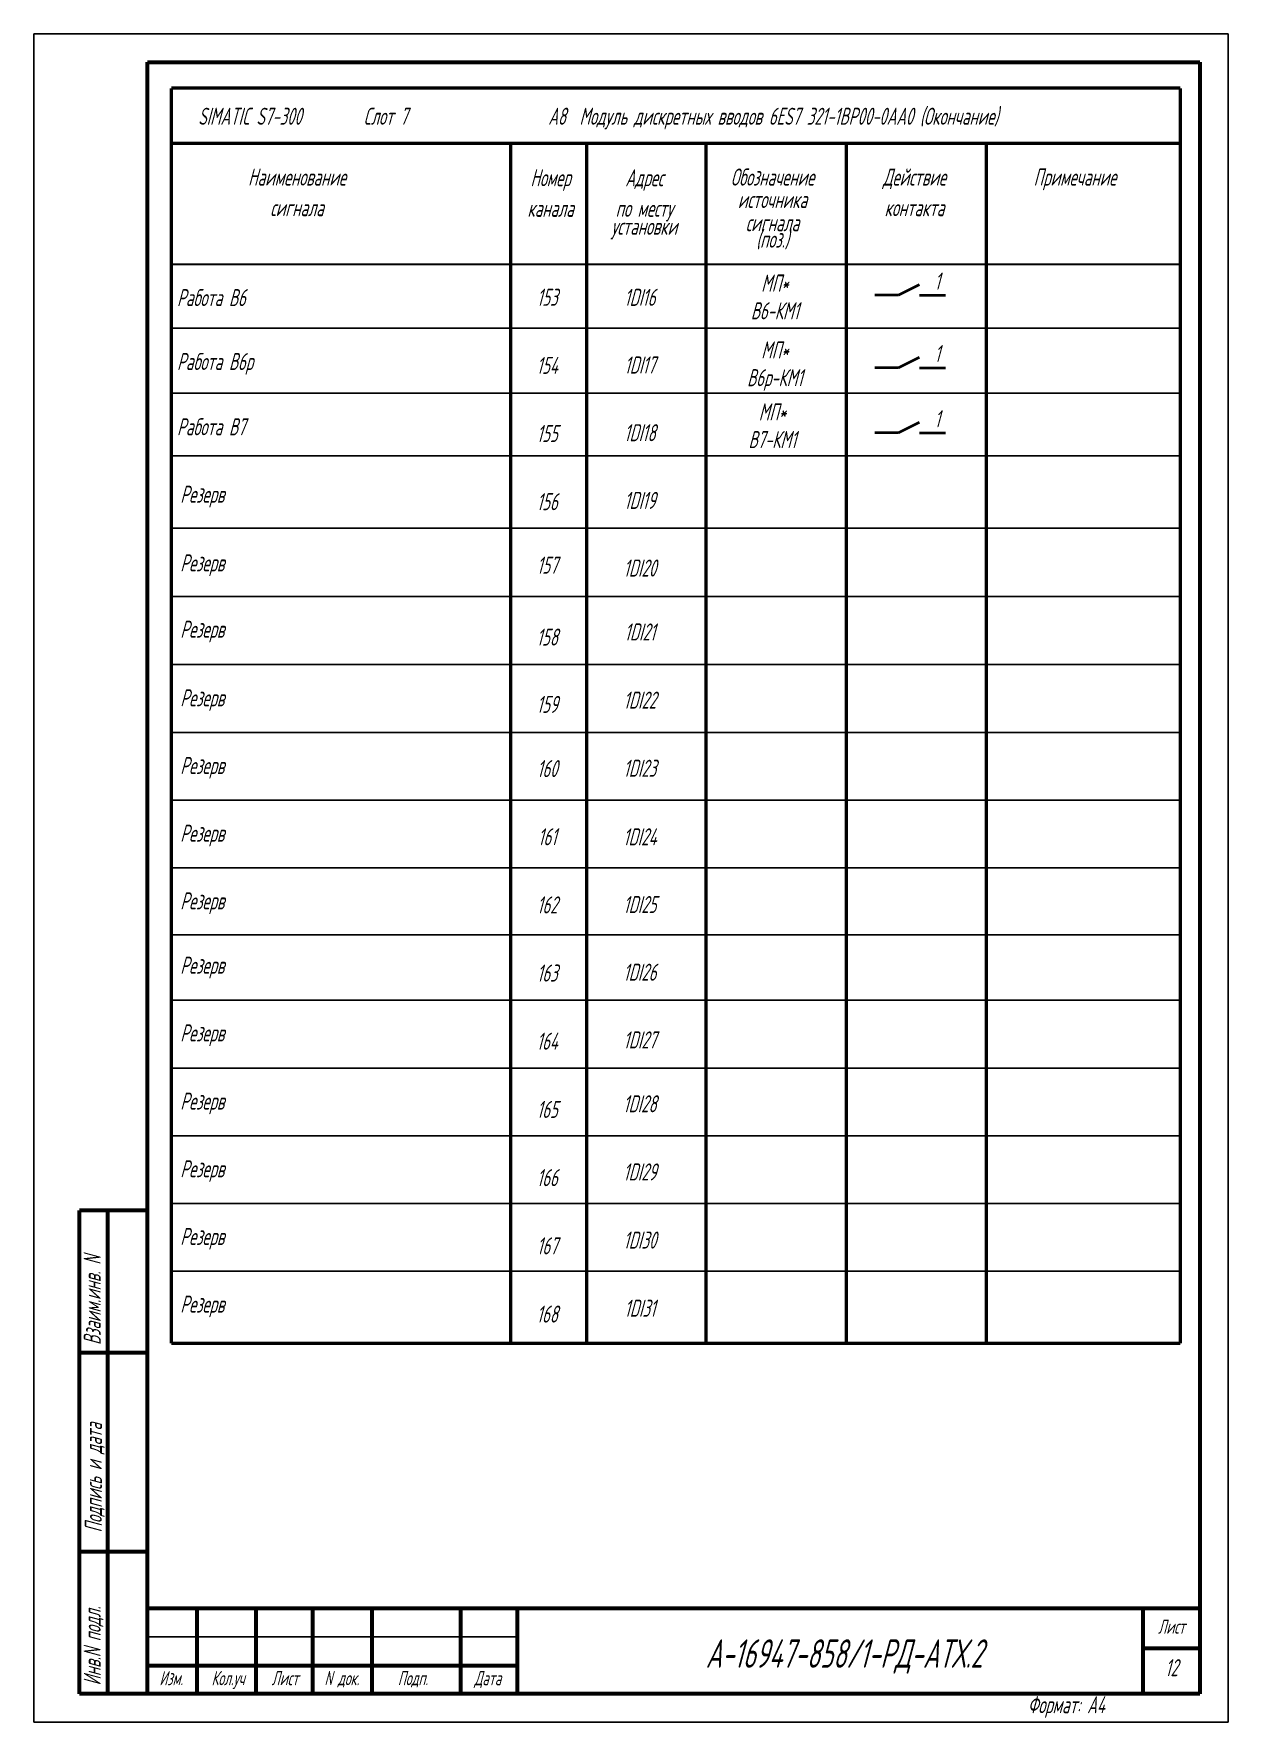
# Model space of a CAD drawing. Header units: millimetres. Extents: x -680 to 9204, y -4430 to 7779.
# Drawn here: x 3409.6 to 3619.6, y 2890.6 to 3187.6 of the extents above; entities that cross this region are included whole.
import ezdxf
from ezdxf.enums import TextEntityAlignment as Align

# ---------------------------------------------------------------- set-up
doc = ezdxf.new("R2010")
doc.units = ezdxf.units.MM
doc.layers.get('Defpoints').update_dxf_attribs({"color": 33})
for name, color, linetype, lineweight in [('Выноска', 137, 'Continuous', 20), ('Обводка', 6, 'Continuous', 25), ('Текст_КИП', 2, 'Continuous', 25)]:
    doc.layers.add(name, color=color, linetype=linetype, lineweight=lineweight)
doc.styles.add('Simplex', font='simplex.shx', dxfattribs={"width": 0.7, "oblique": 15})

msp = doc.modelspace()

# ---------------------------------------------------------------- texts
at = {"layer": 'Текст_КИП', "color": 3, "style": 'Simplex', "oblique": 15, "width": 0.6}
for s, height, p in [('SIMATIC S7-300', 3, (3447.586, 3171.558)), ('Слот 7', 3, (3471.441, 3171.558)), ('А8  Модуль дискретных вводов 6ES7 321-1BP00-0AA0 (Окончание)', 3, (3539.595, 3171.558)), ('Наименование', 3, (3455.856, 3160.857)), ('Номер', 3, (3500.438, 3160.744)), ('Адрес', 3, (3516.906, 3160.744)), ('Обозначение', 3, (3539.454, 3160.857)), ('Действие', 3, (3564.411, 3160.857)), ('Примечание', 3, (3592.635, 3160.857)), ('сигнала', 3, (3455.856, 3155.477)), ('канала', 3, (3500.438, 3155.363)), ('по месту', 3, (3516.906, 3155.363)), ('источника', 3, (3539.454, 3156.906)), ('контакта', 3, (3564.411, 3155.477)), ('установки', 3, (3516.906, 3152.201)), ('сигнала', 3, (3539.454, 3152.83)), ('(поз.)', 3, (3539.454, 3149.932)), ('1', 3, (3568.437, 3142.572)), ('153', 3, (3499.854, 3139.72)), ('МП*', 3, (3539.874, 3142.204)), ('В6-КМ1', 3, (3539.874, 3137.337)), ('МП*', 3, (3539.874, 3130.439)), ('154', 3, (3499.854, 3127.733)), ('1', 3, (3568.437, 3129.83)), ('В6р-КМ1', 3, (3539.874, 3125.573)), ('МП*', 3, (3539.439, 3119.555)), ('155', 3, (3499.854, 3115.747)), ('1', 3, (3568.437, 3118.354)), ('В7-КМ1', 3, (3539.439, 3114.689)), ('156', 3, (3499.854, 3103.761)), ('157', 3, (3499.854, 3092.586)), ('158', 3, (3499.854, 3079.946)), ('159', 3, (3499.854, 3068.109)), ('160', 3, (3499.854, 3056.803)), ('161', 3, (3499.854, 3044.817)), ('162', 3, (3499.854, 3032.831)), ('163', 3, (3499.854, 3020.845)), ('164', 3, (3499.854, 3008.859)), ('165', 3, (3499.854, 2996.859)), ('166', 3, (3499.854, 2984.859)), ('167', 3, (3499.854, 2972.859)), ('168', 3, (3499.854, 2960.859)), ('Лист', 2.5, (3609.622, 2906.138)), ('Изм.', 2.5, (3433.742, 2897.07)), ('Кол.уч', 2.5, (3443.742, 2897.07)), ('Лист', 2.5, (3453.742, 2897.07)), ('N док.', 2.5, (3463.742, 2897.07)), ('Подп.', 2.5, (3476.242, 2897.07)), ('Дата', 2.5, (3489.394, 2897.07)), ('12', 3, (3609.622, 2898.667)), ('Формат: А4', 3, (3591.114, 2892.146))]:
    msp.add_text(s, height=height, dxfattribs=at).set_placement(p, align=Align.CENTER)
at = {"layer": 'Текст_КИП', "color": 7, "style": 'Simplex', "oblique": 15, "width": 0.6}
msp.add_text('Работа В6', height=3, dxfattribs=at).set_placement((3434.77, 3139.654))
at = {"layer": 'Текст_КИП', "style": 'Simplex', "oblique": 15, "width": 0.6}
for s, p in [('1DI16', (3516.141, 3139.706)), ('1DI17', (3516.141, 3127.8)), ('1DI18', (3516.141, 3115.895)), ('1DI19', (3516.141, 3103.99)), ('1DI20', (3516.141, 3092.085)), ('1DI21', (3516.141, 3080.843)), ('1DI22', (3516.141, 3068.857)), ('1DI23', (3516.141, 3056.87)), ('1DI24', (3516.141, 3044.805)), ('1DI25', (3516.141, 3032.899)), ('1DI26', (3516.141, 3020.994)), ('1DI27', (3516.141, 3009.089)), ('1DI28', (3516.141, 2997.847)), ('1DI29', (3516.141, 2985.861)), ('1DI30', (3516.141, 2973.875)), ('1DI31', (3516.141, 2961.888))]:
    msp.add_text(s, height=3, dxfattribs=at).set_placement(p, align=Align.CENTER)
at = {"layer": 'Текст_КИП', "color": 6, "style": 'Simplex', "oblique": 15, "width": 0.6}
for s, p in [('Работа В6р', (3434.77, 3128.412)), ('Работа В7', (3434.77, 3116.936))]:
    msp.add_text(s, height=3, dxfattribs=at).set_placement(p)
at = {"layer": 'Текст_КИП', "style": 'Simplex', "oblique": 15, "width": 0.6}
for s, height, p in [('Резерв', 3, (3435.347, 3105.063)), ('Резерв', 3, (3435.347, 3092.995)), ('Резерв', 3, (3435.347, 3081.324)), ('Резерв', 3, (3435.347, 3069.257)), ('Резерв', 3, (3435.347, 3057.352)), ('Резерв', 3, (3435.347, 3045.446)), ('Резерв', 3, (3435.347, 3033.541)), ('Резерв', 3, (3435.347, 3022.218)), ('Резерв', 3, (3435.347, 3010.313)), ('Резерв', 3, (3435.347, 2998.327)), ('Резерв', 3, (3435.347, 2986.421)), ('Резерв', 3, (3435.347, 2974.516)), ('Резерв', 3, (3435.347, 2962.611)), ('А-16947-858/1-РД-АТХ.2', 5, (3527.721, 2900.146))]:
    msp.add_text(s, height=height, dxfattribs=at).set_placement(p)
for s, p in [('Взаим.инв. N', (3421.363, 2956.933)), ('Подпись и дата', (3421.573, 2923.938)), ('Инв.N подл.', (3421.363, 2897.037))]:
    msp.add_text(s, height=3, rotation=90, dxfattribs=at).set_placement(p)

# ---------------------------------------------------------------- linework, layer by layer
at = {"lineweight": 60}
for p, q in [((3429.6, 2895.566), (3429.6, 3182.566)), ((3429.6, 3182.566), (3614.6, 3182.566)), ((3614.6, 3182.566), (3614.6, 2895.566)), ((3417.6, 2895.566), (3417.6, 2980.566)), ((3429.6, 2980.566), (3417.6, 2980.566)), ((3422.6, 2895.566), (3422.6, 2980.566)), ((3429.6, 2955.566), (3417.6, 2955.566)), ((3429.6, 2920.566), (3417.6, 2920.566)), ((3614.6, 2910.566), (3429.6, 2910.566)), ((3438.274, 2910.566), (3438.274, 2895.566)), ((3448.635, 2910.566), (3448.635, 2895.566)), ((3458.583, 2910.566), (3458.583, 2895.566)), ((3469.036, 2910.566), (3469.036, 2895.566)), ((3484.6, 2910.566), (3484.6, 2895.566)), ((3494.6, 2910.566), (3494.6, 2895.566)), ((3604.6, 2910.566), (3604.6, 2895.566)), ((3604.6, 2903.566), (3614.6, 2903.566)), ((3429.6, 2900.566), (3494.6, 2900.566)), ((3429.6, 2895.566), (3417.6, 2895.566)), ((3614.6, 2895.566), (3429.6, 2895.566))]:
    msp.add_line(p, q, dxfattribs=at)
at = {"color": 1, "linetype": 'Continuous', "lineweight": 30}
msp.add_line((3433.8, 3147.051), (3611.143, 3147.051), dxfattribs=at)
at = {"linetype": 'Continuous', "lineweight": 40}
for p, q in [((3565.249, 3143.391), (3561.603, 3141.569)), ((3561.603, 3141.569), (3557.459, 3141.569)), ((3565.332, 3141.569), (3569.89, 3141.569)), ((3565.249, 3130.649), (3561.603, 3128.827)), ((3561.603, 3128.827), (3557.459, 3128.827)), ((3565.332, 3128.827), (3569.89, 3128.827)), ((3565.249, 3119.173), (3561.603, 3117.351)), ((3561.603, 3117.351), (3557.459, 3117.351)), ((3565.332, 3117.351), (3569.89, 3117.351))]:
    msp.add_line(p, q, dxfattribs=at)
at = {"layer": 'Defpoints'}
for p, q in [((3409.587, 3187.566), (3409.587, 2890.566)), ((3409.587, 3187.566), (3619.6, 3187.566)), ((3619.6, 3187.566), (3619.6, 2890.566)), ((3619.587, 2890.566), (3409.587, 2890.566))]:
    msp.add_line(p, q, dxfattribs=at)
at = {"layer": 'Выноска', "color": 1, "lineweight": 50}
for p, q in [((3433.8, 3178.06), (3611.143, 3178.06)), ((3433.8, 2957.248), (3433.8, 3177.931)), ((3611.143, 3177.931), (3611.143, 2957.248)), ((3433.8, 3168.295), (3611.143, 3168.295)), ((3493.429, 3168.295), (3493.429, 2957.248)), ((3506.786, 3168.295), (3506.786, 2957.248)), ((3527.773, 3168.295), (3527.773, 2957.248)), ((3552.402, 3168.295), (3552.402, 2957.248)), ((3577.031, 3168.295), (3577.031, 2957.248)), ((3433.8, 2957.248), (3611.143, 2957.248))]:
    msp.add_line(p, q, dxfattribs=at)
at = {"layer": 'Обводка', "linetype": 'Continuous'}
for p, q in [((3433.8, 3135.809), (3611.143, 3135.809)), ((3433.8, 3124.334), (3611.143, 3124.334)), ((3433.8, 3113.325), (3611.143, 3113.325)), ((3433.8, 3100.595), (3611.143, 3100.595)), ((3433.8, 3088.609), (3611.143, 3088.609)), ((3433.8, 3076.623), (3611.143, 3076.623)), ((3433.8, 3064.637), (3611.143, 3064.637)), ((3433.8, 3052.731), (3611.143, 3052.731)), ((3433.8, 3040.826), (3611.143, 3040.826)), ((3433.8, 3029.059), (3611.143, 3029.059)), ((3433.8, 3017.598), (3611.143, 3017.598)), ((3433.8, 3005.612), (3611.143, 3005.612)), ((3433.8, 2993.706), (3611.143, 2993.706)), ((3433.8, 2981.801), (3611.143, 2981.801)), ((3433.8, 2969.896), (3611.143, 2969.896))]:
    msp.add_line(p, q, dxfattribs=at)
at = {"layer": 'Обводка', "color": 155}
msp.add_line((3429.6, 2905.566), (3494.6, 2905.566), dxfattribs=at)

msp.set_redraw_order([(e.dxf.handle, doc.entitydb.next_handle()) for e in msp.query("TEXT MTEXT ATTDEF DIMENSION ARC_DIMENSION")])  # texts and dimensions are drawn at this point

doc.saveas('drawing.dxf')
